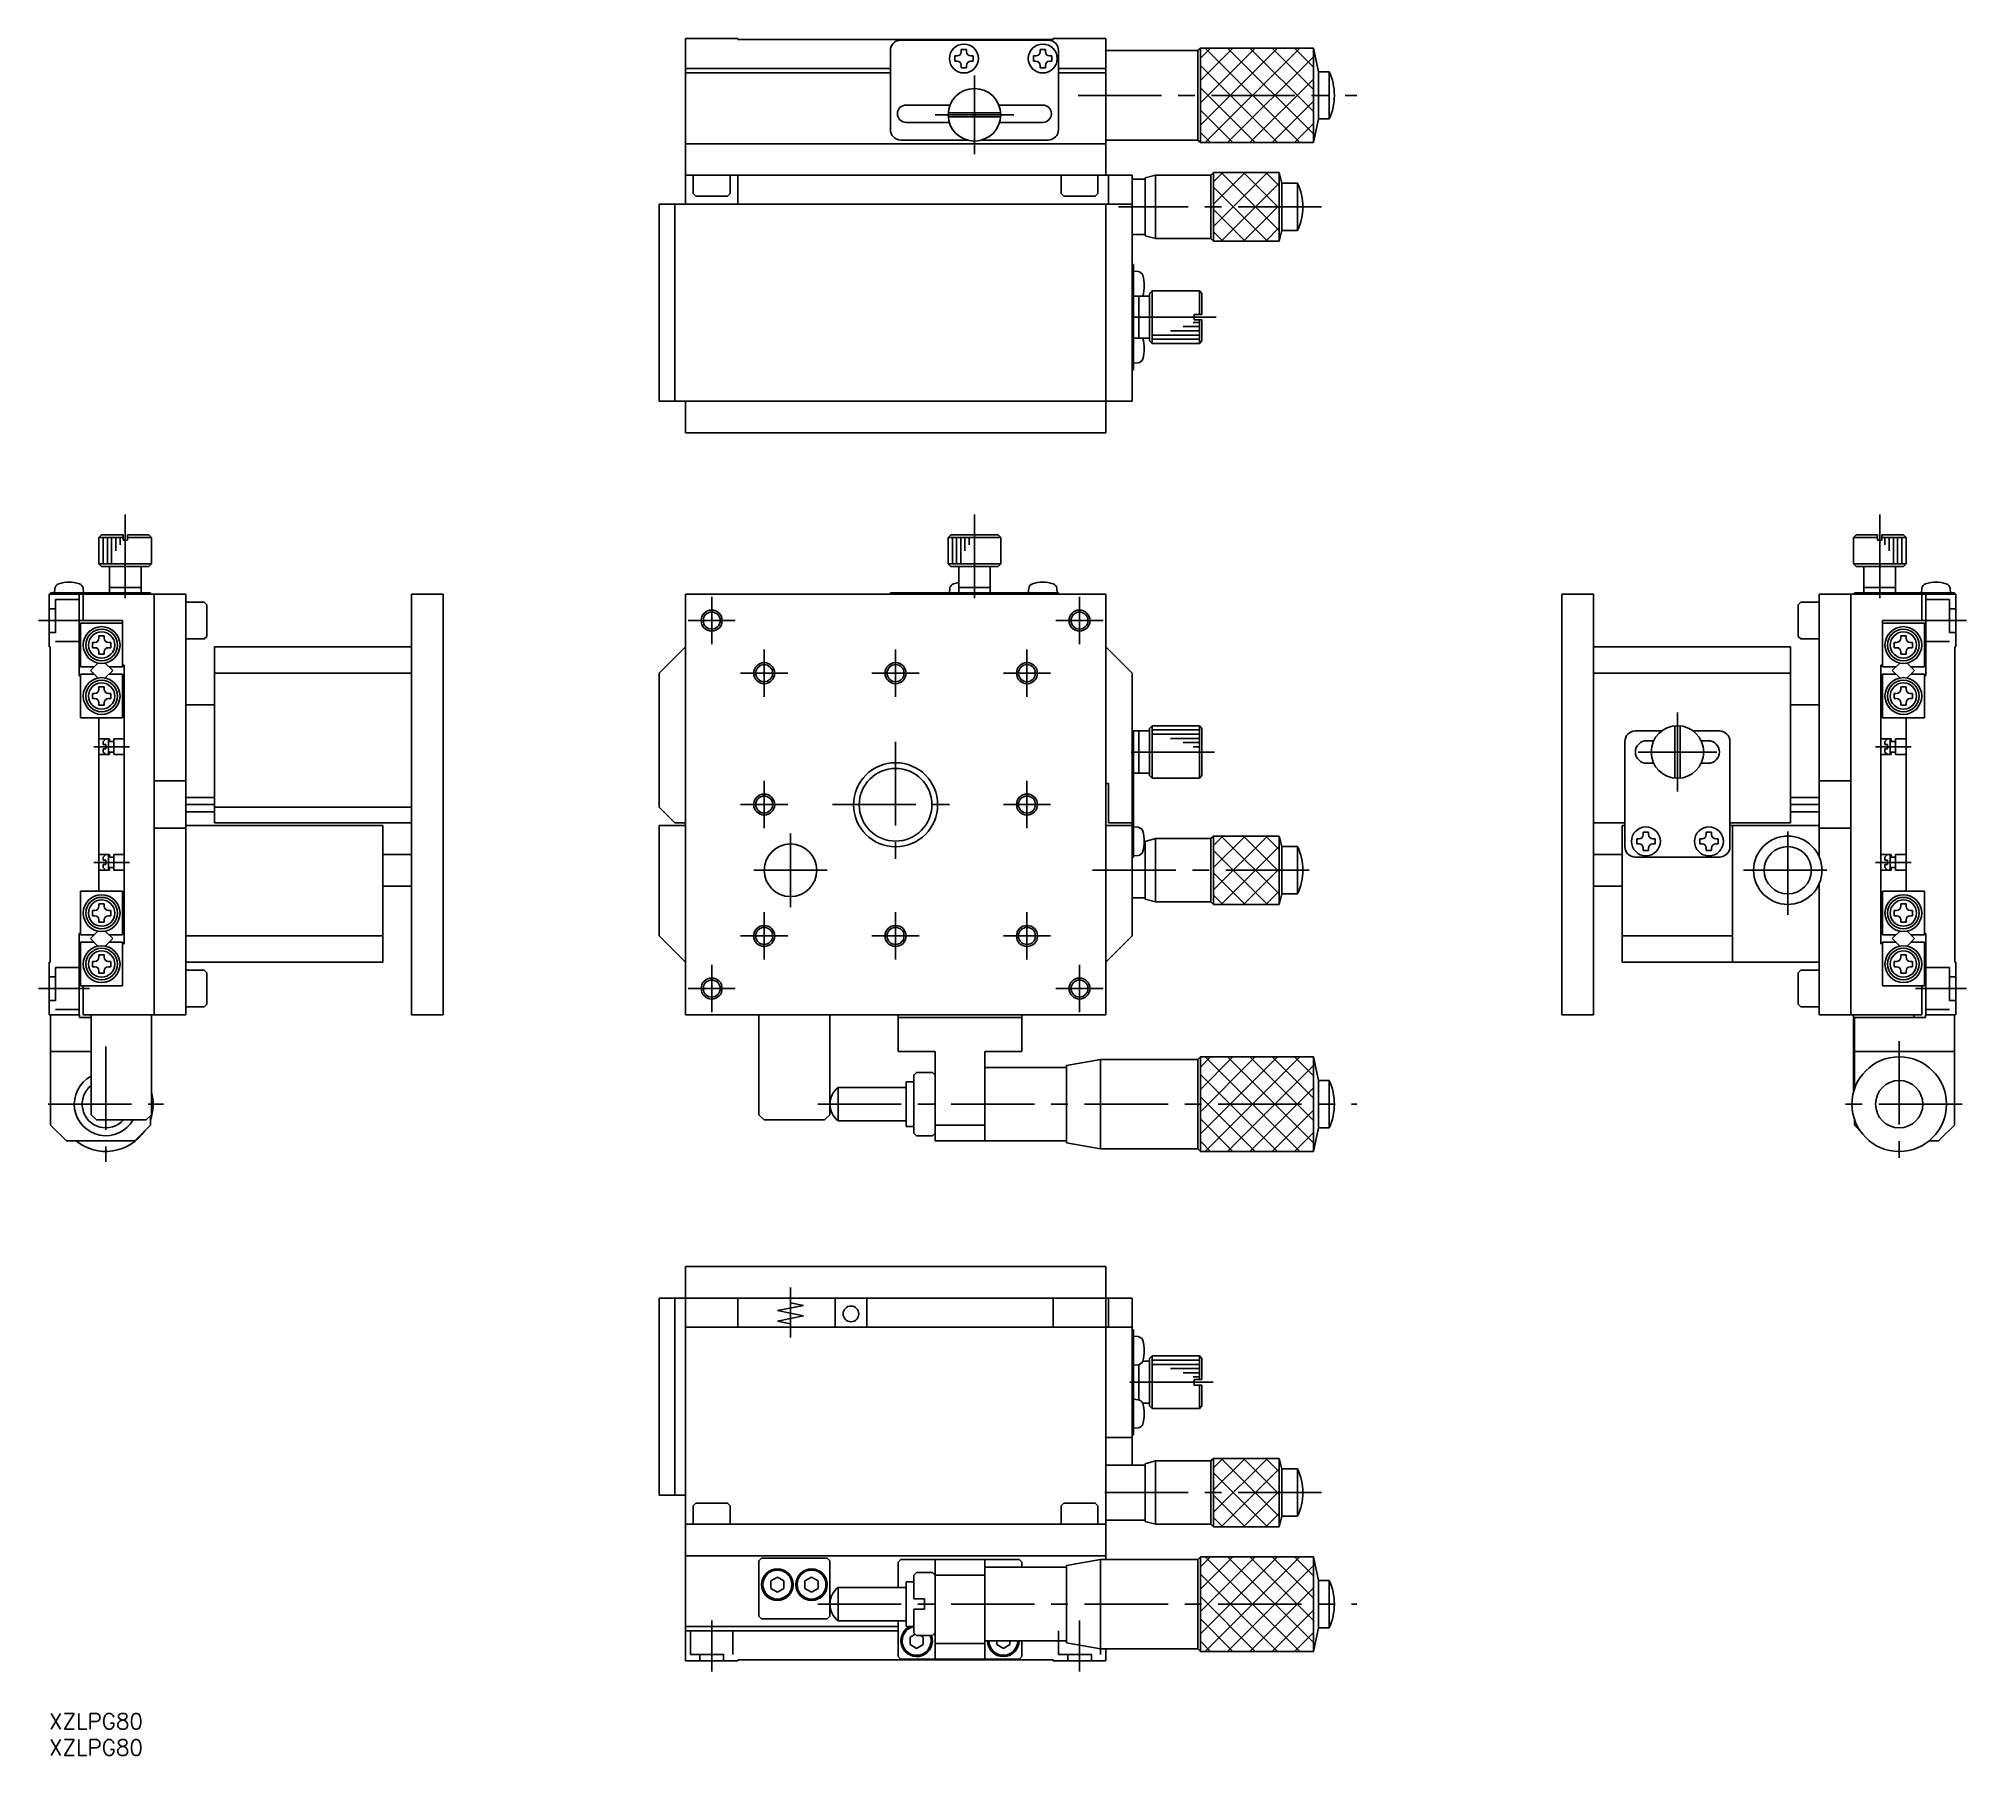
# Model space of a CAD drawing. Extents: x -2 to 365, y -8 to 319.
import ezdxf

# ---------------------------------------------------------------- set-up
doc = ezdxf.new("R2010")
doc.units = 0
doc.header["$LTSCALE"] = 0.5
doc.linetypes.add('CENTER', pattern=[50.8, 31.75, -6.35, 6.35, -6.35])
doc.linetypes.add('DASHED', pattern=[19.05, 12.7, -6.35])
for name, color, linetype in [('MSM_CENTER', 1, 'CENTER'), ('MSM_CONTINUOUS', 7, 'CONTINUOUS'), ('MSM_DASHED', 4, 'DASHED'), ('MSM_NARROW', 5, 'CONTINUOUS'), ('MSM_PART_NUMBER', 7, 'CONTINUOUS')]:
    doc.layers.add(name, color=color, linetype=linetype)
doc.styles.get("Standard").update_dxf_attribs({"font": 'txt.shx', "height": 3, "bigfont": 'bigfont.shx'})

# ---------------------------------------------------------------- blocks, each defined once
blk = doc.blocks.new('*U2')
at = {"layer": 'MSM_PART_NUMBER'}
blk.add_text('XZLPG80', height=3, dxfattribs=at).set_placement((0, -3))
blk = doc.blocks.new('*U3')
at = {"layer": 'MSM_PART_NUMBER'}
blk.add_text('XZLPG80', height=3, dxfattribs=at).set_placement((0, -8))

msp = doc.modelspace()

# ---------------------------------------------------------------- linework, layer by layer
at = {"layer": 'MSM_CENTER'}
for p, q in [((176.091477, 296.634726), (176.091477, 311.63472)), ((195.809468, 307.834723), (248.849677, 307.834723)), ((168.59148, 304.13472), (183.591474, 304.134723)), ((242.15754, 286.634719), (203.512522, 286.634719)), ((222.11207, 265.634718), (203.870996, 265.634718)), ((14.499997, 228.071057), (14.499997, 210.808803)), ((176.09148, 228.071057), (176.09148, 210.808803)), ((348.365155, 228.071057), (348.365155, 210.808803)), ((126.091472, 212.403059), (126.091472, 203.403059)), ((196.091471, 212.403059), (196.091471, 203.403059)), ((6.499997, 207.903058), (-2, 207.903057)), ((121.591472, 207.903059), (130.591472, 207.903059)), ((191.591471, 207.903059), (200.591471, 207.903059)), ((356.365155, 207.903058), (364.865152, 207.903057)), ((136.091471, 202.403056), (136.091471, 193.403057)), ((161.091476, 202.403056), (161.091476, 193.403057)), ((186.091472, 202.403056), (186.091472, 193.403057)), ((131.591472, 197.903057), (140.591471, 197.903057)), ((156.591477, 197.903057), (165.591476, 197.903057)), ((181.591475, 197.903057), (190.591471, 197.903057)), ((309.865148, 175.403062), (309.865148, 190.403048)), ((8.5, 183.903057), (15.299998, 183.903057)), ((161.091476, 184.821509), (161.091476, 160.903056)), ((347.565154, 183.903057), (354.365152, 183.903057)), ((221.768503, 182.903057), (204.542182, 182.903057)), ((302.365155, 182.903055), (317.365141, 182.903055)), ((136.091471, 177.403061), (136.091471, 168.403061)), ((186.091472, 177.403061), (186.091472, 168.403061)), ((131.591472, 172.903061), (140.591471, 172.903061)), ((149.091474, 172.903061), (173.961474, 172.903061)), ((181.591475, 172.903061), (190.591471, 172.903061)), ((141.091471, 167.403057), (141.091471, 153.403057)), ((330.865149, 151.917119), (330.865149, 168.550117)), ((8.5, 161.903057), (15.299998, 161.903057)), ((347.565154, 161.903057), (354.365152, 161.903057)), ((134.091471, 160.403057), (148.091471, 160.403057)), ((198.54322, 160.403056), (241.577534, 160.403056)), ((322.429149, 160.403053), (338.597151, 160.403053)), ((136.091471, 152.403056), (136.091471, 143.403057)), ((161.091476, 152.403056), (161.091476, 143.403057)), ((186.091472, 152.403056), (186.091472, 143.403057)), ((131.591472, 147.903056), (140.591471, 147.903056)), ((156.591477, 147.903056), (165.591476, 147.903056)), ((181.591475, 147.903056), (190.591471, 147.903056)), ((126.091472, 142.403057), (126.091472, 133.403057)), ((196.091471, 142.403057), (196.091471, 133.403057)), ((-2, 137.903057), (7.7, 137.903057)), ((121.591472, 137.903057), (130.591472, 137.903057)), ((191.591471, 137.903057), (200.591471, 137.903057)), ((364.865152, 137.903057), (355.165152, 137.903057)), ((10.799998, 126.903056), (10.799998, 104.903056)), ((352.065154, 127.903056), (352.065154, 103.903056)), ((-0.200002, 115.903056), (21.799998, 115.903056)), ((146.268034, 115.903056), (248.849679, 115.903056)), ((364.065154, 115.903056), (340.065154, 115.903056)), ((141.091478, 71.5), (141.091478, 81.000006)), ((221.549156, 63.000004), (204.152368, 63.000004)), ((242.157543, 42.000005), (197.928269, 42.000005)), ((146.268035, 20.800001), (248.84968, 20.800001)), ((126.091478, 17.7), (126.09148, 8)), ((196.09148, 8), (196.09148, 17.7))]:
    msp.add_line(p, q, dxfattribs=at)
at = {"layer": 'MSM_CONTINUOUS'}
for p, q in [((121.091475, 298.634722), (121.091475, 318.634724)), ((121.091475, 318.634724), (131.091475, 318.634724)), ((131.091475, 318.434724), (131.091475, 318.634724)), ((131.091475, 318.434724), (191.091477, 318.434724)), ((160.091475, 316.334724), (160.091475, 301.334724)), ((190.091475, 318.334724), (162.091475, 318.334724)), ((174.591475, 316.584724), (173.591475, 316.584724)), ((173.591475, 316.584724), (173.591475, 316.134725)), ((174.591475, 316.584724), (174.591475, 316.134725)), ((189.591475, 316.584724), (188.591475, 316.584724)), ((188.591475, 316.584724), (188.591475, 316.134725)), ((189.591475, 316.584724), (189.591475, 316.134725)), ((191.091477, 318.634724), (201.091477, 318.634724)), ((191.091477, 318.634724), (191.091477, 318.434724)), ((192.091475, 301.334724), (192.091475, 316.334724)), ((201.091477, 318.634724), (201.091477, 298.634722)), ((201.091477, 316.334722), (218.591477, 316.334722)), ((218.591477, 316.334723), (219.091477, 316.834723)), ((218.591477, 316.334722), (218.591477, 299.334723)), ((219.091477, 316.834723), (219.091477, 298.834724)), ((240.591477, 316.834723), (219.091477, 316.834723)), ((240.591477, 316.834723), (240.591477, 298.834724)), ((240.591477, 316.834723), (241.591477, 312.334723)), ((121.091475, 312.934724), (160.091475, 312.934724)), ((121.091475, 312.134724), (160.091475, 312.134724)), ((172.341475, 315.334724), (172.341475, 314.334724)), ((172.341475, 315.334724), (172.791474, 315.334724)), ((172.341475, 314.334724), (172.791474, 314.334724)), ((173.591475, 313.084725), (173.591475, 313.534724)), ((173.591475, 313.084725), (174.591475, 313.084725)), ((174.591475, 313.084725), (174.591475, 313.534724)), ((175.841475, 315.334724), (175.391475, 315.334724)), ((175.841475, 314.334724), (175.391475, 314.334724)), ((175.841475, 314.334724), (175.841475, 315.334724)), ((187.341475, 315.334724), (187.341475, 314.334724)), ((187.341475, 315.334724), (187.791474, 315.334724)), ((187.341475, 314.334724), (187.791474, 314.334724)), ((188.591475, 313.084725), (188.591475, 313.534724)), ((188.591475, 313.084725), (189.591475, 313.084725)), ((189.591475, 313.084725), (189.591475, 313.534724)), ((190.841475, 315.334724), (190.391475, 315.334724)), ((190.841475, 314.334724), (190.391475, 314.334724)), ((190.841475, 314.334724), (190.841475, 315.334724)), ((192.091475, 312.934724), (201.091477, 312.934724)), ((192.091475, 312.134724), (201.091477, 312.134724)), ((241.591477, 312.334723), (241.591477, 303.334724)), ((241.591477, 312.334723), (243.591477, 312.334723)), ((243.591477, 312.334723), (243.591477, 303.334724)), ((171.446321, 305.984724), (163.091475, 305.984724)), ((181.075449, 304.534718), (171.107505, 304.534718)), ((189.091475, 305.984724), (180.736632, 305.984724)), ((171.306346, 302.684724), (163.091475, 302.684724)), ((181.075449, 303.734721), (171.107505, 303.734721)), ((189.091475, 302.684724), (180.876607, 302.684724)), ((240.591477, 298.834724), (241.591477, 303.334724)), ((241.591477, 303.334724), (243.591477, 303.334724)), ((201.091477, 298.634722), (121.091475, 298.634722)), ((121.091476, 298.634722), (121.091476, 287.134723)), ((174.691484, 299.334724), (162.091475, 299.334724)), ((190.091475, 299.334724), (177.491469, 299.334724)), ((201.091475, 298.634722), (201.091475, 292.634719)), ((201.091477, 299.334723), (218.591477, 299.334723)), ((218.591477, 299.334724), (219.091477, 298.834724)), ((240.591477, 298.834724), (219.091477, 298.834724)), ((206.091471, 292.634719), (121.091476, 292.634719)), ((122.591481, 292.634716), (122.591481, 289.134716)), ((129.59148, 292.634716), (129.59148, 289.134716)), ((131.091476, 287.134719), (131.091476, 292.634719)), ((192.591479, 292.634716), (192.591479, 289.134716)), ((199.591478, 292.634716), (199.591478, 289.134716)), ((201.591475, 287.134719), (201.591475, 292.634719)), ((206.091471, 249.634718), (206.091471, 292.634719)), ((206.091471, 291.884718), (208.591471, 291.884718)), ((208.591471, 292.134719), (210.523322, 292.652356)), ((208.591471, 281.13472), (208.591471, 292.134719)), ((210.523322, 292.652356), (221.09147, 292.652356)), ((210.523322, 280.61708), (210.523322, 292.61708)), ((221.59147, 293.152357), (221.09147, 292.652357)), ((221.09147, 292.652356), (221.09147, 280.61708)), ((221.59147, 293.152357), (221.59147, 280.117081)), ((234.091469, 293.152357), (221.59147, 293.152357)), ((234.091469, 293.152357), (234.091469, 280.117081)), ((234.091469, 293.152357), (234.591469, 291.134719)), ((234.591469, 291.134719), (237.591469, 291.134719)), ((234.591469, 291.134719), (234.591469, 282.134719)), ((237.591469, 291.134719), (237.591469, 282.134721)), ((116.091477, 287.134723), (206.091471, 287.134723)), ((116.091477, 249.634718), (116.091477, 287.134723)), ((119.091477, 249.634718), (119.091477, 287.134723)), ((123.091481, 288.634716), (122.591481, 289.134716)), ((129.09148, 288.634716), (123.091481, 288.634716)), ((129.09148, 288.634716), (129.59148, 289.134716)), ((193.091479, 288.634716), (192.591479, 289.134716)), ((193.091479, 288.634716), (199.091478, 288.634716)), ((199.091478, 288.634716), (199.591478, 289.134716)), ((201.091472, 287.134719), (201.091472, 243.634722)), ((206.091471, 281.384718), (208.591471, 281.384718)), ((208.591471, 281.13472), (210.523322, 280.61708)), ((210.523322, 280.61708), (221.09147, 280.61708)), ((221.59147, 280.117081), (221.09147, 280.617081)), ((234.091469, 280.117081), (221.59147, 280.117081)), ((234.091469, 280.117081), (234.591469, 282.134719)), ((234.591469, 282.134719), (237.591469, 282.134719)), ((206.391475, 275.634723), (206.091474, 275.634723)), ((206.391475, 255.634721), (206.391475, 275.634723)), ((206.391475, 274.38472), (207.238724, 274.310595)), ((209.391475, 269.63472), (206.391475, 269.63472)), ((207.391475, 269.63472), (207.391475, 261.634718)), ((209.891475, 270.634717), (209.391475, 270.134717)), ((209.391475, 270.134717), (209.391475, 261.134718)), ((209.891475, 270.634717), (209.891475, 260.634718)), ((218.891474, 270.634717), (209.891475, 270.634717)), ((218.891474, 266.164721), (218.891474, 270.634717)), ((219.391474, 270.134717), (218.891474, 270.634717)), ((219.391474, 266.164721), (219.391474, 270.134717)), ((217.891474, 265.134721), (217.891474, 266.164721)), ((217.891474, 266.164721), (219.391474, 266.164721)), ((219.391474, 265.134721), (217.891474, 265.134721)), ((218.891474, 260.634718), (218.891474, 265.134721)), ((219.391474, 261.134718), (219.391474, 265.134721)), ((209.391475, 261.634718), (206.391475, 261.634718)), ((209.391475, 261.134718), (209.891475, 260.634718)), ((218.891474, 260.634718), (209.891475, 260.634718)), ((219.391474, 261.134718), (218.891474, 260.634718)), ((207.238724, 256.958848), (206.391475, 256.884724)), ((206.091474, 255.634721), (206.391475, 255.634721)), ((116.091477, 249.634718), (206.091474, 249.634718)), ((121.091476, 243.634722), (121.091476, 249.634718)), ((201.091475, 243.634722), (121.091476, 243.634722)), ((9.5, 223.703056), (10, 224.203055)), ((10.000004, 224.203055), (14.100005, 224.203055)), ((14.100005, 223.203056), (14.100005, 224.203052)), ((14.900005, 224.203052), (14.900005, 223.203056)), ((14.900008, 224.203055), (19, 224.203055)), ((19, 224.203055), (19.5, 223.703056)), ((171.59148, 224.203055), (171.09148, 223.703056)), ((180.591483, 224.203055), (171.59148, 224.203055)), ((181.091479, 223.703056), (180.591483, 224.203055)), ((343.865152, 224.203055), (343.365152, 223.703056)), ((347.965144, 224.203055), (343.865152, 224.203055)), ((347.965147, 224.203052), (347.965147, 223.203056)), ((352.865148, 224.203055), (348.765147, 224.203055)), ((348.765147, 223.203056), (348.765147, 224.203052)), ((353.365152, 223.703056), (352.865152, 224.203055)), ((9.5, 218.703056), (9.5, 223.703056)), ((14.100008, 223.703052), (9.500004, 223.703052)), ((14.900005, 223.203056), (14.100005, 223.203056)), ((19.500003, 223.703052), (14.900008, 223.703052)), ((19.5, 218.703056), (19.5, 223.703056)), ((171.09148, 223.703056), (181.091479, 223.703056)), ((171.09148, 218.703056), (171.09148, 223.703056)), ((181.091479, 218.703056), (181.091479, 223.703056)), ((343.365149, 223.703052), (347.965144, 223.703052)), ((343.365152, 218.703056), (343.365152, 223.703056)), ((347.965147, 223.203056), (348.765147, 223.203056)), ((348.765144, 223.703052), (353.365148, 223.703052)), ((353.365152, 218.703056), (353.365152, 223.703056)), ((19.5, 218.703056), (9.5, 218.703056)), ((10, 218.203056), (9.5, 218.703056)), ((19, 218.203056), (10, 218.203056)), ((11.499997, 213.203059), (11.499997, 218.203056)), ((17.5, 213.203059), (17.5, 218.203056)), ((19.5, 218.703056), (19, 218.203056)), ((171.09148, 218.703056), (181.091479, 218.703056)), ((171.09148, 218.703056), (171.59148, 218.203056)), ((171.59148, 218.203056), (180.591483, 218.203056)), ((173.091483, 213.203059), (173.091483, 218.203056)), ((179.09148, 213.203059), (179.09148, 218.203056)), ((180.591483, 218.203056), (181.091479, 218.703056)), ((343.365152, 218.703056), (353.365152, 218.703056)), ((343.365152, 218.703056), (343.865152, 218.203056)), ((343.865152, 218.203056), (352.865152, 218.203056)), ((345.365152, 213.203059), (345.365152, 218.203056)), ((351.365155, 213.203059), (351.365155, 218.203056)), ((352.865152, 218.203056), (353.365152, 218.703056)), ((-0.000002, 212.903059), (20, 212.903059)), ((0, 202.903057), (0, 212.903057)), ((0.3, 213.203059), (0.3, 212.903059)), ((0.3, 213.203059), (19.3, 213.203059)), ((1.124125, 214.050308), (1.05, 213.203059)), ((5.7, 197.403057), (5.7, 212.903057)), ((6.55, 213.203059), (6.475875, 214.050308)), ((6.499997, 207.903059), (6.499997, 212.903059)), ((17.5, 214.203059), (11.499997, 214.203059)), ((19.3, 213.203059), (19.3, 212.903059)), ((20, 212.903059), (20, 132.903057)), ((20, 212.903056), (26.000003, 212.903056)), ((26.000003, 212.90305), (26.000003, 132.903061)), ((69.000004, 212.903056), (74.999997, 212.903056)), ((69.000004, 132.903061), (69.000004, 212.903056)), ((74.999997, 212.903056), (74.999997, 132.903061)), ((201.091471, 212.903062), (121.091472, 212.903062)), ((121.091472, 212.903062), (121.091472, 132.903057)), ((192.091478, 213.203059), (160.091478, 213.203059)), ((160.091478, 213.203059), (160.091478, 212.903059)), ((171.341478, 213.203059), (171.415602, 214.050308)), ((173.091483, 214.203059), (179.09148, 214.203059)), ((186.341478, 213.203059), (186.415602, 214.050308)), ((191.767353, 214.050308), (191.841478, 213.203059)), ((192.091478, 213.203059), (192.091478, 212.903059)), ((201.091471, 132.903057), (201.091471, 212.903062)), ((293.865149, 212.903056), (287.865152, 212.903056)), ((287.865152, 212.903056), (287.865152, 132.903061)), ((293.865149, 132.903061), (293.865149, 212.903056)), ((342.865152, 212.903056), (336.865149, 212.903056)), ((336.865149, 212.90305), (336.865149, 162.903046)), ((362.865154, 212.903059), (342.865152, 212.903059)), ((342.865152, 212.903059), (342.865152, 132.903057)), ((343.565152, 213.203059), (343.565152, 212.903059)), ((362.565152, 213.203059), (343.565152, 213.203059)), ((345.365152, 214.203059), (351.365155, 214.203059)), ((356.315152, 213.203059), (356.389277, 214.050308)), ((356.365155, 207.903059), (356.365155, 212.903059)), ((357.165152, 197.403057), (357.165152, 212.903057)), ((361.741027, 214.050308), (361.815152, 213.203059)), ((362.565152, 213.203059), (362.565152, 212.903059)), ((362.865152, 202.903057), (362.865152, 212.903057)), ((26, 211.403056), (29.5, 211.403056)), ((30, 210.903056), (29.5, 211.403056)), ((30, 204.903057), (30, 210.903056)), ((332.865149, 210.903056), (333.365149, 211.403056)), ((332.865149, 204.903057), (332.865149, 210.903056)), ((336.865149, 211.403056), (333.365149, 211.403056)), ((6, 199.103057), (6, 207.403057)), ((6, 207.403057), (14, 207.403057)), ((6.499997, 207.903058), (14, 207.903059)), ((14, 207.903059), (14, 199.103057)), ((356.365155, 207.903058), (348.865152, 207.903059)), ((348.865152, 207.903059), (348.865152, 199.103057)), ((356.865152, 207.403057), (348.865152, 207.403057)), ((356.865152, 199.103057), (356.865152, 207.403057)), ((0.2, 202.903057), (0, 202.903057)), ((0.2, 142.903057), (0.2, 202.903057)), ((8.25, 203.753057), (8.25, 202.753056)), ((8.25, 203.753057), (8.7, 203.753057)), ((8.25, 202.753056), (8.7, 202.753056)), ((10.5, 205.003056), (9.499999, 205.003056)), ((9.499999, 205.003056), (9.499999, 204.553057)), ((9.499999, 201.503057), (9.499999, 201.953057)), ((10.5, 205.003056), (10.5, 204.553057)), ((10.5, 201.503057), (10.5, 201.953057)), ((11.749999, 203.753057), (11.3, 203.753057)), ((11.749999, 202.753056), (11.3, 202.753056)), ((11.749999, 202.753056), (11.749999, 203.753057)), ((26, 204.403057), (29.5, 204.403057)), ((30, 204.903057), (29.5, 204.403057)), ((31.5, 202.903057), (69.000004, 202.903057)), ((31.5, 169.403055), (31.5, 202.903053)), ((116.091473, 197.903063), (121.091472, 202.903063)), ((206.09147, 197.903063), (201.091471, 202.903063)), ((331.365153, 202.903057), (293.865149, 202.903057)), ((331.365153, 169.403055), (331.365153, 202.903053)), ((332.865149, 204.903057), (333.365149, 204.403057)), ((336.865149, 204.403057), (333.365149, 204.403057)), ((351.115153, 202.753056), (351.115153, 203.753057)), ((351.115153, 203.753057), (351.565152, 203.753057)), ((351.115153, 202.753056), (351.565152, 202.753056)), ((352.365152, 205.003056), (353.365153, 205.003056)), ((352.365152, 205.003056), (352.365152, 204.553057)), ((352.365152, 201.503057), (352.365152, 201.953057)), ((353.365153, 205.003056), (353.365153, 204.553057)), ((353.365153, 201.503057), (353.365153, 201.953057)), ((354.615152, 203.753057), (354.165152, 203.753057)), ((354.615152, 202.753056), (354.165152, 202.753056)), ((354.615152, 203.753057), (354.615152, 202.753056)), ((362.665152, 202.903057), (362.865152, 202.903057)), ((362.665152, 142.903057), (362.665152, 202.903057)), ((8.57868, 199.103057), (6, 199.103057)), ((7.87868, 198.403057), (9.299498, 199.823875)), ((9.299498, 196.982239), (7.87868, 198.403057)), ((9.499999, 201.503057), (10.5, 201.503057)), ((10.700501, 199.823875), (12.12132, 198.403057)), ((12.12132, 198.403057), (10.700501, 196.982239)), ((14, 199.103057), (11.42132, 199.103057)), ((14.299998, 199.403057), (14, 199.403057)), ((14.299998, 146.403057), (14.299998, 199.403057)), ((348.565154, 199.403057), (348.865152, 199.403057)), ((348.565154, 146.403057), (348.565154, 199.403057)), ((348.865152, 199.103057), (351.443833, 199.103057)), ((352.164651, 199.823875), (350.743832, 198.403057)), ((350.743832, 198.403057), (352.164651, 196.982239)), ((353.365153, 201.503057), (352.365152, 201.503057)), ((354.986472, 198.403057), (353.565654, 199.823875)), ((353.565654, 196.982239), (354.986472, 198.403057)), ((354.286472, 199.103057), (356.865152, 199.103057)), ((6, 197.403057), (5.7, 197.403057)), ((8.57868, 197.703057), (6, 197.703057)), ((6, 197.703057), (6, 189.403057)), ((9.499999, 195.303057), (10.5, 195.303057)), ((9.499999, 195.303057), (9.499999, 194.853057)), ((10.5, 195.303057), (10.5, 194.853057)), ((14, 197.703057), (11.42132, 197.703057)), ((14, 189.403057), (14, 197.703057)), ((69.000004, 197.903057), (31.5, 197.903057)), ((116.091473, 172.403061), (116.091473, 197.903063)), ((206.09147, 197.903063), (206.09147, 147.903063)), ((293.865149, 197.903057), (331.365153, 197.903057)), ((348.865152, 197.703057), (351.443833, 197.703057)), ((348.865152, 189.403057), (348.865152, 197.703057)), ((353.365153, 195.303057), (352.365152, 195.303057)), ((352.365152, 195.303057), (352.365152, 194.853057)), ((353.365153, 195.303057), (353.365153, 194.853057)), ((354.286472, 197.703057), (356.865152, 197.703057)), ((356.865152, 197.703057), (356.865152, 189.403057)), ((356.865152, 197.403057), (357.165152, 197.403057)), ((8.25, 193.053057), (8.25, 194.053058)), ((8.25, 194.053058), (8.7, 194.053058)), ((8.25, 193.053057), (8.7, 193.053057)), ((9.499999, 191.803058), (9.499999, 192.253057)), ((10.5, 191.803058), (9.499999, 191.803058)), ((10.5, 191.803058), (10.5, 192.253057)), ((11.749999, 194.053058), (11.3, 194.053058)), ((11.749999, 193.053057), (11.3, 193.053057)), ((11.749999, 194.053058), (11.749999, 193.053057)), ((31.5, 191.903054), (26.000003, 191.903054)), ((331.365153, 191.903054), (336.865149, 191.903054)), ((351.115153, 194.053058), (351.115153, 193.053057)), ((351.115153, 194.053058), (351.565152, 194.053058)), ((351.115153, 193.053057), (351.565152, 193.053057)), ((352.365152, 191.803058), (352.365152, 192.253057)), ((352.365152, 191.803058), (353.365153, 191.803058)), ((353.365153, 191.803058), (353.365153, 192.253057)), ((354.615152, 194.053058), (354.165152, 194.053058)), ((354.615152, 193.053057), (354.165152, 193.053057)), ((354.615152, 193.053057), (354.615152, 194.053058)), ((14, 189.403057), (6, 189.403057)), ((9.5, 189.403057), (9.5, 156.403057)), ((209.391471, 187.403057), (209.891471, 187.903057)), ((209.391471, 178.403058), (209.391471, 187.403057)), ((209.891471, 177.903061), (209.891471, 187.903057)), ((218.89147, 187.903057), (209.891471, 187.903057)), ((218.89147, 187.903057), (218.89147, 177.903061)), ((219.39147, 187.403057), (218.89147, 187.903057)), ((219.39147, 187.403057), (219.39147, 178.403058)), ((309.365151, 177.928117), (309.365151, 187.877992)), ((310.365148, 177.928117), (310.365148, 187.877992)), ((348.865152, 189.403057), (356.865152, 189.403057)), ((353.365152, 189.403057), (353.365152, 156.403057)), ((11.5, 185.403058), (9.5, 185.403058)), ((10.299998, 184.903057), (10.799999, 185.403058)), ((10.299998, 184.903057), (10.299998, 184.303057)), ((10.299998, 184.303057), (10.799999, 184.303057)), ((10.299998, 183.503058), (10.299998, 182.903057)), ((10.299998, 183.503058), (10.799999, 183.503058)), ((10.799999, 184.303057), (10.799999, 183.503058)), ((11.299998, 185.403058), (11.299998, 182.403057)), ((11.299998, 184.903057), (12.299998, 184.903057)), ((11.5, 184.903057), (11.5, 185.403058)), ((14.299998, 185.403058), (12.299998, 185.403058)), ((12.299998, 185.403058), (12.299998, 182.403057)), ((209.391471, 186.90306), (206.09147, 186.90306)), ((206.391471, 186.90306), (206.391471, 162.903062)), ((207.391471, 178.903058), (207.391471, 186.90306)), ((299.865151, 184.903058), (299.865151, 164.903056)), ((306.865151, 186.903057), (301.865151, 186.903057)), ((304.015151, 185.053055), (305.351004, 185.053055)), ((317.86515, 186.903057), (312.865147, 186.903057)), ((314.379291, 185.053055), (315.715153, 185.053055)), ((319.865153, 164.903056), (319.865153, 184.903058)), ((350.565154, 185.403058), (348.565154, 185.403058)), ((349.365153, 184.903057), (349.865153, 185.403058)), ((349.365153, 184.903057), (349.365153, 184.303057)), ((349.365153, 184.303057), (349.865153, 184.303057)), ((349.365153, 183.503058), (349.365153, 182.903057)), ((349.365153, 183.503058), (349.865153, 183.503058)), ((349.865153, 184.303057), (349.865153, 183.503058)), ((350.365153, 185.403058), (350.365153, 182.403057)), ((350.365153, 184.903057), (351.365153, 184.903057)), ((350.565154, 184.903057), (350.565154, 185.403058)), ((353.365152, 185.403058), (351.365153, 185.403058)), ((351.365153, 185.403058), (351.365153, 182.403057)), ((9.5, 182.403057), (11.5, 182.403057)), ((10.299998, 182.903057), (10.799999, 182.403057)), ((12.299998, 182.903057), (11.299998, 182.903057)), ((11.5, 182.403057), (11.5, 182.903057)), ((12.299998, 182.403057), (14.299998, 182.403057)), ((304.015151, 180.753054), (305.351004, 180.753054)), ((314.379291, 180.753054), (315.715153, 180.753054)), ((348.565154, 182.403057), (350.565154, 182.403057)), ((349.365153, 182.903057), (349.865153, 182.403057)), ((351.365153, 182.903057), (350.365153, 182.903057)), ((350.565154, 182.403057), (350.565154, 182.903057)), ((351.365153, 182.403057), (353.365152, 182.403057)), ((26.000003, 177.403055), (20, 177.403055)), ((201.091471, 176.903061), (201.591471, 176.903061)), ((201.591471, 176.903061), (201.591471, 169.403058)), ((209.391471, 178.903058), (206.391471, 178.903058)), ((209.891471, 177.903061), (209.391471, 178.403058)), ((218.89147, 177.903061), (209.891471, 177.903061)), ((219.39147, 178.403058), (218.89147, 177.903061)), ((336.865149, 177.403055), (342.865152, 177.403055)), ((31.5, 174.274377), (26.000003, 174.274377)), ((31.5, 172.903055), (26.000003, 172.903055)), ((331.365153, 174.274377), (336.865149, 174.274377)), ((331.365153, 172.903055), (336.865149, 172.903055)), ((31.5, 171.531736), (26.000003, 171.531736)), ((26.000003, 168.903055), (63.499998, 168.903055)), ((69.000004, 172.403055), (31.5, 172.403055)), ((31.5, 169.403055), (69.000004, 169.403055)), ((63.499998, 142.90306), (63.499998, 168.903055)), ((116.091473, 172.403061), (119.091473, 169.403058)), ((121.091472, 168.903058), (116.091473, 168.903058)), ((116.091473, 168.903058), (116.091473, 147.903063)), ((121.091472, 169.403058), (119.091473, 169.403058)), ((206.09147, 168.903058), (201.091471, 168.903058)), ((206.09147, 169.403058), (201.591471, 169.403058)), ((293.865149, 169.403055), (299.865151, 169.403055)), ((299.365151, 168.903055), (299.865151, 168.903055)), ((299.365151, 142.90306), (299.365151, 168.903055)), ((319.865153, 169.403055), (331.365153, 169.403055)), ((319.865153, 168.903055), (336.865149, 168.903055)), ((320.36515, 142.90306), (320.36515, 168.903055)), ((331.365153, 171.531736), (336.865149, 171.531736)), ((26.000003, 168.403055), (20, 168.403055)), ((206.391471, 168.653058), (207.238719, 168.578934)), ((208.380634, 165.653057), (208.591464, 165.653057)), ((208.591464, 165.903055), (210.523315, 166.420695)), ((208.591464, 165.903055), (208.591464, 154.903059)), ((210.523315, 166.420695), (221.091463, 166.420695)), ((210.523315, 166.420695), (210.523315, 154.420696)), ((221.591463, 166.920694), (221.091463, 166.420694)), ((221.091463, 154.38542), (221.091463, 166.420695)), ((221.591463, 166.920694), (221.591463, 153.885418)), ((234.091462, 166.920694), (221.591463, 166.920694)), ((234.091462, 166.920694), (234.091462, 153.885418)), ((234.091462, 166.920694), (234.591462, 164.903056)), ((302.11515, 166.403056), (302.11515, 165.403056)), ((302.11515, 166.403056), (302.565154, 166.403056)), ((302.11515, 165.403056), (302.565154, 165.403056)), ((304.365151, 167.653057), (303.365148, 167.653057)), ((303.365148, 167.653057), (303.365148, 167.203056)), ((304.365151, 167.653057), (304.365151, 167.203056)), ((305.615149, 166.403056), (305.165152, 166.403056)), ((305.615149, 165.403056), (305.165152, 165.403056)), ((305.615149, 165.403056), (305.615149, 166.403056)), ((314.115149, 166.403056), (314.115149, 165.403056)), ((314.115149, 166.403056), (314.56515, 166.403056)), ((314.115149, 165.403056), (314.56515, 165.403056)), ((316.365147, 167.653057), (315.365153, 167.653057)), ((315.365153, 167.653057), (315.365153, 167.203056)), ((316.365147, 167.653057), (316.365147, 167.203056)), ((317.615152, 166.403056), (317.165151, 166.403056)), ((317.615152, 165.403056), (317.165151, 165.403056)), ((317.615152, 165.403056), (317.615152, 166.403056)), ((336.865149, 168.403055), (342.865152, 168.403055)), ((11.5, 163.403058), (9.5, 163.403058)), ((10.299998, 162.903057), (10.799999, 163.403058)), ((10.299998, 162.903057), (10.299998, 162.303057)), ((10.299998, 162.303057), (10.799999, 162.303057)), ((10.299998, 161.503058), (10.299998, 160.903057)), ((10.299998, 161.503058), (10.799999, 161.503058)), ((10.799999, 162.303057), (10.799999, 161.503058)), ((11.299998, 163.403058), (11.299998, 160.403057)), ((11.299998, 162.903057), (12.299998, 162.903057)), ((11.5, 162.903057), (11.5, 163.403058)), ((14.299998, 163.403058), (12.299998, 163.403058)), ((12.299998, 163.403058), (12.299998, 160.403057)), ((69.000004, 163.403056), (63.499998, 163.403056)), ((206.391471, 162.903062), (206.09147, 162.903062)), ((207.238719, 163.227183), (206.391471, 163.153058)), ((234.591462, 164.903056), (237.591462, 164.903056)), ((234.591462, 164.903056), (234.591462, 155.903056)), ((237.591462, 164.903056), (237.591462, 155.903058)), ((293.865149, 163.403056), (299.365151, 163.403056)), ((301.865151, 162.903056), (317.86515, 162.903056)), ((303.365148, 164.153057), (303.365148, 164.603055)), ((303.365148, 164.153057), (304.365151, 164.153057)), ((304.365151, 164.153057), (304.365151, 164.603055)), ((315.365153, 164.153057), (315.365153, 164.603055)), ((315.365153, 164.153057), (316.365147, 164.153057)), ((316.365147, 164.153057), (316.365147, 164.603055)), ((350.565154, 163.403058), (348.565154, 163.403058)), ((349.365153, 162.903057), (349.865153, 163.403058)), ((349.365153, 162.903057), (349.365153, 162.303057)), ((349.365153, 162.303057), (349.865153, 162.303057)), ((349.365153, 161.503058), (349.365153, 160.903057)), ((349.365153, 161.503058), (349.865153, 161.503058)), ((349.865153, 162.303057), (349.865153, 161.503058)), ((350.365153, 163.403058), (350.365153, 160.403057)), ((350.365153, 162.903057), (351.365153, 162.903057)), ((350.565154, 162.903057), (350.565154, 163.403058)), ((353.365152, 163.403058), (351.365153, 163.403058)), ((351.365153, 163.403058), (351.365153, 160.403057)), ((9.5, 160.403057), (11.5, 160.403057)), ((10.299998, 160.903057), (10.799999, 160.403057)), ((12.299998, 160.903057), (11.299998, 160.903057)), ((11.5, 160.403057), (11.5, 160.903057)), ((12.299998, 160.403057), (14.299998, 160.403057)), ((336.865149, 157.903056), (336.865149, 132.903061)), ((348.565154, 160.403057), (350.565154, 160.403057)), ((349.365153, 160.903057), (349.865153, 160.403057)), ((351.365153, 160.903057), (350.365153, 160.903057)), ((350.565154, 160.403057), (350.565154, 160.903057)), ((351.365153, 160.403057), (353.365152, 160.403057)), ((6, 148.103057), (6, 156.403057)), ((14, 156.403057), (6, 156.403057)), ((14, 148.103057), (14, 156.403057)), ((69.000004, 157.403056), (63.499998, 157.403056)), ((206.09147, 155.153054), (208.591464, 155.153054)), ((208.591464, 154.903059), (210.523315, 154.38542)), ((210.523315, 154.38542), (221.091463, 154.38542)), ((221.591463, 153.885418), (221.091463, 154.385418)), ((234.091462, 153.885418), (234.591462, 155.903056)), ((234.591462, 155.903056), (237.591462, 155.903056)), ((293.865149, 157.403056), (299.365151, 157.403056)), ((348.865152, 148.103057), (348.865152, 156.403057)), ((348.865152, 156.403057), (356.865152, 156.403057)), ((356.865152, 148.103057), (356.865152, 156.403057)), ((8.25, 152.753057), (8.25, 151.753056)), ((8.25, 152.753057), (8.7, 152.753057)), ((8.25, 151.753056), (8.7, 151.753056)), ((10.5, 154.003056), (9.499999, 154.003056)), ((9.499999, 154.003056), (9.499999, 153.553057)), ((9.499999, 150.503057), (9.499999, 150.953057)), ((9.499999, 150.503057), (10.5, 150.503057)), ((10.5, 154.003056), (10.5, 153.553057)), ((10.5, 150.503057), (10.5, 150.953057)), ((11.749999, 152.753057), (11.3, 152.753057)), ((11.749999, 151.753056), (11.3, 151.753056)), ((11.749999, 151.753056), (11.749999, 152.753057)), ((234.091462, 153.885418), (221.591463, 153.885418)), ((351.115153, 151.753056), (351.115153, 152.753057)), ((351.115153, 152.753057), (351.565152, 152.753057)), ((351.115153, 151.753056), (351.565152, 151.753056)), ((352.365152, 154.003056), (353.365153, 154.003056)), ((352.365152, 154.003056), (352.365152, 153.553057)), ((352.365152, 150.503057), (352.365152, 150.953057)), ((353.365153, 150.503057), (352.365152, 150.503057)), ((353.365153, 154.003056), (353.365153, 153.553057)), ((353.365153, 150.503057), (353.365153, 150.953057)), ((354.615152, 152.753057), (354.165152, 152.753057)), ((354.615152, 151.753056), (354.165152, 151.753056)), ((354.615152, 152.753057), (354.615152, 151.753056)), ((6, 148.403057), (5.7, 148.403057)), ((5.7, 148.403057), (5.7, 132.903057)), ((6, 148.103057), (8.57868, 148.103057)), ((9.299498, 148.823875), (7.87868, 147.403057)), ((7.87868, 147.403057), (9.299498, 145.982239)), ((12.12132, 147.403057), (10.700501, 148.823875)), ((10.700501, 145.982239), (12.12132, 147.403057)), ((11.42132, 148.103057), (14, 148.103057)), ((63.499998, 147.90306), (26.000003, 147.90306)), ((116.091473, 147.903063), (121.091472, 142.903057)), ((206.09147, 147.903063), (201.091471, 142.903057)), ((299.365151, 147.90306), (320.36515, 147.90306)), ((351.443833, 148.103057), (348.865152, 148.103057)), ((350.743832, 147.403057), (352.164651, 148.823875)), ((352.164651, 145.982239), (350.743832, 147.403057)), ((353.565654, 148.823875), (354.986472, 147.403057)), ((354.986472, 147.403057), (353.565654, 145.982239)), ((356.865152, 148.103057), (354.286472, 148.103057)), ((356.865152, 148.403057), (357.165152, 148.403057)), ((357.165152, 148.403057), (357.165152, 132.903057)), ((8.57868, 146.703057), (6, 146.703057)), ((6, 146.703057), (6, 138.403057)), ((9.499999, 144.303057), (10.5, 144.303057)), ((9.499999, 144.303057), (9.499999, 143.853057)), ((10.5, 144.303057), (10.5, 143.853057)), ((14, 146.703057), (11.42132, 146.703057)), ((14, 146.703057), (14, 138.403057)), ((14, 146.403057), (14.299998, 146.403057)), ((348.565154, 146.403057), (348.865152, 146.403057)), ((348.865152, 146.703057), (351.443833, 146.703057)), ((348.865152, 146.703057), (348.865152, 138.403057)), ((353.365153, 144.303057), (352.365152, 144.303057)), ((352.365152, 144.303057), (352.365152, 143.853057)), ((353.365153, 144.303057), (353.365153, 143.853057)), ((354.286472, 146.703057), (356.865152, 146.703057)), ((356.865152, 146.703057), (356.865152, 138.403057)), ((0, 142.903057), (0, 132.903057)), ((0.2, 142.903057), (0, 142.903057)), ((8.25, 142.053057), (8.25, 143.053058)), ((8.25, 143.053058), (8.7, 143.053058)), ((8.25, 142.053057), (8.7, 142.053057)), ((9.499999, 140.803058), (9.499999, 141.253057)), ((10.5, 140.803058), (9.499999, 140.803058)), ((10.5, 140.803058), (10.5, 141.253057)), ((11.749999, 143.053058), (11.3, 143.053058)), ((11.749999, 142.053057), (11.3, 142.053057)), ((11.749999, 143.053058), (11.749999, 142.053057)), ((26, 141.403058), (29.5, 141.403058)), ((26.000003, 142.90306), (63.499998, 142.90306)), ((30, 140.903058), (29.5, 141.403058)), ((30, 140.903058), (30, 134.903059)), ((336.865149, 142.90306), (299.365151, 142.90306)), ((332.865149, 140.903058), (333.365149, 141.403058)), ((332.865149, 140.903058), (332.865149, 134.903059)), ((336.865149, 141.403058), (333.365149, 141.403058)), ((351.115153, 143.053058), (351.115153, 142.053057)), ((351.115153, 143.053058), (351.565152, 143.053058)), ((351.115153, 142.053057), (351.565152, 142.053057)), ((352.365152, 140.803058), (352.365152, 141.253057)), ((352.365152, 140.803058), (353.365153, 140.803058)), ((353.365153, 140.803058), (353.365153, 141.253057)), ((354.615152, 143.053058), (354.165152, 143.053058)), ((354.615152, 142.053057), (354.165152, 142.053057)), ((354.615152, 142.053057), (354.615152, 143.053058)), ((362.665152, 142.903057), (362.865152, 142.903057)), ((362.865152, 142.903057), (362.865152, 132.903057)), ((6, 138.403057), (14, 138.403057)), ((6.500001, 132.903057), (6.500001, 138.403057)), ((356.865152, 138.403057), (348.865152, 138.403057)), ((356.365151, 132.903057), (356.365151, 138.403057)), ((5.799998, 132.903057), (0, 132.903057)), ((0.299998, 111.903057), (0.299998, 132.903057)), ((5.799998, 132.903057), (5.799998, 132.403056)), ((8, 132.403056), (5.799998, 132.403056)), ((20, 132.903057), (6.500001, 132.903057)), ((8, 132.903057), (8, 113.903056)), ((19.500001, 132.903057), (19.500001, 113.903056)), ((26.000003, 132.903061), (20, 132.903061)), ((26, 134.403059), (29.5, 134.403059)), ((30, 134.903059), (29.5, 134.403059)), ((74.999997, 132.903061), (69.000004, 132.903061)), ((121.091472, 132.903057), (201.091471, 132.903057)), ((135.09148, 113.903057), (135.09148, 132.903057)), ((148.59148, 113.903057), (148.59148, 132.903057)), ((161.59148, 132.903057), (161.59148, 125.903056)), ((185.091479, 132.403056), (161.59148, 132.403056)), ((185.091479, 125.903056), (185.091479, 132.903057)), ((287.865152, 132.903061), (293.865149, 132.903061)), ((332.865149, 134.903059), (333.365149, 134.403059)), ((336.865149, 134.403059), (333.365149, 134.403059)), ((336.865149, 132.903061), (342.865152, 132.903061)), ((342.865152, 132.903057), (356.365151, 132.903057)), ((343.365151, 132.903057), (343.365151, 118.207389)), ((343.565155, 132.403056), (343.565155, 118.861099)), ((343.565155, 132.403056), (357.065154, 132.403056)), ((354.865152, 132.903057), (354.865152, 132.403056)), ((357.065154, 132.903057), (362.865152, 132.903057)), ((357.065154, 132.903057), (357.065154, 132.403056)), ((362.565154, 111.903057), (362.565154, 132.903057)), ((8, 125.903056), (0.299998, 125.903056)), ((161.59148, 125.903056), (168.591479, 125.903056)), ((168.591479, 108.903057), (168.591479, 125.903056)), ((185.091479, 125.903056), (178.09148, 125.903056)), ((178.09148, 108.903057), (178.09148, 125.903056)), ((218.591479, 124.403056), (219.091479, 124.903056)), ((219.091479, 124.903056), (219.091479, 106.903057)), ((240.591479, 124.903056), (219.091479, 124.903056)), ((240.591479, 124.903056), (240.591479, 106.903057)), ((240.591479, 124.903056), (241.591479, 120.403056)), ((343.565155, 125.903056), (362.565154, 125.903056)), ((164.591479, 121.403056), (165.091479, 121.903056)), ((164.591479, 121.403056), (164.591479, 110.403056)), ((168.091479, 121.903056), (165.091479, 121.903056)), ((168.091479, 121.903056), (168.591479, 121.403056)), ((178.09148, 122.903056), (193.591479, 122.903056)), ((200.091478, 124.403056), (193.591479, 123.256931)), ((193.591479, 123.256931), (193.591479, 108.549182)), ((200.091478, 124.403056), (200.091478, 107.403057)), ((200.091478, 124.403056), (218.591479, 124.403056)), ((218.591479, 107.403057), (218.591479, 124.403056)), ((150.158502, 119.078056), (150.158502, 112.728056)), ((150.158502, 119.078056), (163.091479, 119.078056)), ((163.091479, 120.153056), (164.591479, 120.153056)), ((163.091479, 120.153056), (163.091479, 111.653057)), ((241.591479, 120.403056), (241.591479, 111.403057)), ((241.591479, 120.403056), (243.591479, 120.403056)), ((243.591479, 120.403056), (243.591479, 111.403057)), ((9, 112.903056), (8, 113.903056)), ((19.500001, 113.903056), (18.5, 112.903056)), ((136.09148, 112.903057), (135.09148, 113.903057)), ((148.59148, 113.903057), (147.59148, 112.903057)), ((3.299998, 108.903057), (0.299998, 111.903057)), ((18.5, 112.903056), (9, 112.903056)), ((19.299997, 111.903057), (16.299998, 108.903057)), ((19.299997, 111.903057), (19.299997, 113.703052)), ((136.09148, 112.903057), (147.59148, 112.903057)), ((150.158502, 112.728057), (163.091479, 112.728057)), ((163.091479, 111.653057), (164.591479, 111.653057)), ((164.591479, 110.403056), (165.091479, 109.903056)), ((168.591479, 110.403056), (168.091479, 109.903056)), ((168.591479, 111.903057), (178.09148, 111.903057)), ((240.591479, 106.903057), (241.591479, 111.403057)), ((241.591479, 111.403057), (243.591479, 111.403057)), ((343.565155, 112.945013), (343.565155, 111.903057)), ((343.565155, 111.903057), (344.616193, 110.852019)), ((359.565154, 108.903057), (362.565154, 111.903057)), ((16.299998, 108.903057), (3.299998, 108.903057)), ((165.091479, 109.903056), (168.091479, 109.903056)), ((168.591479, 108.903057), (178.09148, 108.903057)), ((178.09148, 108.903055), (193.591479, 108.903057)), ((200.091478, 107.403057), (193.591479, 108.549182)), ((200.091478, 107.403057), (218.591479, 107.403057)), ((218.591479, 107.403057), (219.091479, 106.903057)), ((240.591479, 106.903057), (219.091479, 106.903057)), ((357.72201, 108.903057), (359.565154, 108.903057)), ((121.091479, 30.000002), (121.091479, 84.999999)), ((201.091478, 84.999999), (121.091479, 84.999999)), ((201.091478, 30.000002), (201.091478, 84.999999)), ((116.09148, 79.000006), (206.091477, 79.000006)), ((116.09148, 79.000006), (116.09148, 41.500002)), ((119.09148, 79.000006), (119.09148, 41.500002)), ((131.091479, 79.000006), (131.091479, 73.5)), ((138.591478, 76.6207), (143.591478, 77.620694)), ((143.591478, 77.620694), (141.091478, 78.120698)), ((149.591478, 79.000006), (149.591478, 73.5)), ((155.59148, 79.000006), (155.59148, 73.5)), ((191.091478, 79.000006), (191.091478, 73.5)), ((201.591478, 79.000006), (201.591478, 73.5)), ((206.091474, 79.000006), (206.091474, 47.250006)), ((121.091479, 73.5), (206.091477, 73.5)), ((143.591478, 75.6207), (138.591478, 76.6207)), ((138.591478, 74.620697), (143.591478, 75.6207)), ((141.091478, 74.120699), (138.591478, 74.620697)), ((206.091477, 73.000003), (206.391478, 73.000003)), ((206.391478, 73.000003), (206.391478, 53.000001)), ((206.391478, 71.75), (207.238727, 71.675875)), ((207.238727, 66.324125), (206.391478, 66.25)), ((207.391478, 59.650478), (207.391478, 66.349523)), ((209.391478, 67.000003), (208.099683, 67.000003)), ((209.391478, 67.500003), (209.891478, 68.000003)), ((209.391478, 58.500004), (209.391478, 67.500003)), ((209.891478, 58.000004), (209.891478, 68.000003)), ((218.891477, 68.000003), (209.891478, 68.000003)), ((218.891477, 68.000003), (218.891477, 63.500004)), ((219.391477, 67.500003), (218.891477, 68.000003)), ((219.391477, 67.500003), (219.391477, 63.500004)), ((219.391477, 63.500004), (217.891477, 63.500004)), ((217.891477, 63.500004), (217.891477, 62.47)), ((217.891477, 62.47), (219.391477, 62.47)), ((218.891477, 62.47), (218.891477, 58.000004)), ((219.391477, 62.47), (219.391477, 58.500004)), ((206.391478, 59.750001), (207.238727, 59.675876)), ((209.391478, 59.000004), (208.099681, 59.000004)), ((209.891478, 58.000004), (209.391478, 58.500004)), ((218.891477, 58.000004), (209.891478, 58.000004)), ((219.391477, 58.500004), (218.891477, 58.000004)), ((201.091478, 52.500001), (206.091477, 52.500001)), ((206.391478, 53.000001), (206.091477, 53.000001)), ((207.238727, 54.324126), (206.391478, 54.250001)), ((208.591474, 47.500005), (210.523325, 48.017641)), ((210.523325, 48.017641), (221.091473, 48.017641)), ((210.523325, 48.017641), (210.523325, 36.017642)), ((221.591473, 48.517643), (221.091473, 48.017643)), ((221.091473, 35.982366), (221.091473, 48.017641)), ((221.591473, 48.517643), (221.591473, 35.482367)), ((234.091472, 48.517643), (221.591473, 48.517643)), ((234.091472, 48.517643), (234.091472, 35.482367)), ((234.091472, 48.517643), (234.591472, 46.500005)), ((201.091478, 47.250006), (208.591474, 47.250006)), ((208.591474, 47.500005), (208.591474, 36.500005)), ((234.591472, 46.500005), (237.591472, 46.500005)), ((234.591472, 46.500005), (234.591472, 37.500005)), ((237.591472, 46.500005), (237.591472, 37.500007)), ((116.09148, 41.500002), (121.091479, 41.500002)), ((123.091481, 40.000005), (122.591481, 39.500005)), ((122.591481, 36.000005), (122.591481, 39.500005)), ((129.09148, 40.000005), (123.091481, 40.000005)), ((129.09148, 40.000005), (129.59148, 39.500005)), ((129.59148, 36.000005), (129.59148, 39.500005)), ((193.091479, 40.000005), (192.591479, 39.500005)), ((192.591479, 36.000005), (192.591479, 39.500005)), ((193.091479, 40.000005), (199.091478, 40.000005)), ((199.091478, 40.000005), (199.591478, 39.500005)), ((199.591478, 36.000005), (199.591478, 39.500005)), ((201.091478, 36.750004), (208.591474, 36.750004)), ((234.091472, 35.482367), (234.591472, 37.500005)), ((234.591472, 37.500005), (237.591472, 37.500005)), ((201.091478, 36.000005), (121.091479, 36.000005)), ((208.591474, 36.500005), (210.523325, 35.982366)), ((210.523325, 35.982366), (221.091473, 35.982366)), ((221.591473, 35.482367), (221.091473, 35.982367)), ((234.091472, 35.482367), (221.591473, 35.482367)), ((121.091478, 30.000002), (121.091478, 10)), ((201.09148, 30.000002), (121.091478, 30.000002)), ((135.591479, 29.500003), (135.091479, 29.000002)), ((135.591479, 29.500003), (148.091479, 29.500003)), ((148.591479, 29.000002), (148.091479, 29.500003)), ((201.09148, 29.300001), (201.09148, 30.000002)), ((218.59148, 29.300001), (219.09148, 29.800001)), ((219.09148, 29.800001), (219.09148, 11.800002)), ((240.59148, 29.800001), (219.09148, 29.800001)), ((240.59148, 29.800001), (240.59148, 11.800002)), ((240.59148, 29.800001), (241.59148, 25.300001)), ((135.091479, 29.000002), (135.091479, 18.500002)), ((138.59148, 25.943378), (137.34148, 25.22169)), ((139.84148, 25.22169), (138.59148, 25.943378)), ((145.09148, 25.943378), (143.84148, 25.22169)), ((146.34148, 25.22169), (145.09148, 25.943378)), ((148.591479, 18.500002), (148.591479, 29.000002)), ((162.09148, 29.3), (161.591481, 28.800001)), ((161.591481, 23.975001), (161.591481, 28.800001)), ((184.591481, 29.3), (162.09148, 29.3)), ((164.59148, 26.300001), (165.09148, 26.800001)), ((164.59148, 26.300001), (164.59148, 21.800001)), ((168.09148, 26.800001), (165.09148, 26.800001)), ((168.09148, 26.800001), (168.59148, 26.300001)), ((168.59148, 29.3), (168.59148, 10.3)), ((178.091481, 26.3), (168.59148, 26.3)), ((178.091481, 10.3), (178.091481, 29.3)), ((178.091481, 27.800001), (193.59148, 27.800001)), ((185.09148, 28.800001), (184.591481, 29.3)), ((185.09148, 27.800001), (185.09148, 28.800001)), ((200.091479, 29.300001), (193.59148, 28.153876)), ((193.59148, 28.153876), (193.59148, 13.446127)), ((200.091479, 29.300001), (218.59148, 29.300001)), ((200.091479, 29.300001), (200.091479, 12.300002)), ((218.59148, 12.300002), (218.59148, 29.300001)), ((137.34148, 25.22169), (137.34148, 23.778314)), ((137.34148, 23.778314), (138.59148, 23.056625)), ((138.59148, 23.056625), (139.84148, 23.778314)), ((139.84148, 23.778314), (139.84148, 25.22169)), ((143.84148, 25.22169), (143.84148, 23.778314)), ((143.84148, 23.778314), (145.09148, 23.056625)), ((145.09148, 23.056625), (146.34148, 23.778314)), ((146.34148, 23.778314), (146.34148, 25.22169)), ((150.158503, 23.975001), (150.158503, 17.625001)), ((150.158503, 23.975001), (163.09148, 23.975001)), ((163.09148, 25.050001), (164.59148, 25.050001)), ((163.09148, 25.050001), (163.09148, 16.550002)), ((241.59148, 25.300001), (241.59148, 16.300002)), ((241.59148, 25.300001), (243.59148, 25.300001)), ((243.59148, 25.300001), (243.59148, 16.300002)), ((135.091479, 18.500002), (135.591479, 18.000002)), ((148.091479, 18.000002), (148.591479, 18.500002)), ((164.59148, 21.800001), (166.59148, 21.800001)), ((164.59148, 19.800001), (166.59148, 19.800001)), ((164.59148, 19.800001), (164.59148, 15.300001)), ((166.59148, 21.800001), (166.59148, 19.800001)), ((121.091478, 16.5), (161.591481, 16.5)), ((121.091478, 15.7), (161.591481, 15.7)), ((135.591479, 18.000002), (148.091479, 18.000002)), ((150.158503, 17.625002), (163.09148, 17.625002)), ((161.591481, 10.8), (161.591481, 17.625002)), ((163.09148, 16.550002), (164.59148, 16.550002)), ((164.810391, 15.081089), (163.84148, 14.521688)), ((164.59148, 15.300001), (165.09148, 14.800001)), ((165.09148, 14.800001), (168.09148, 14.800001)), ((166.34148, 14.521688), (165.859427, 14.800001)), ((168.59148, 15.300001), (168.09148, 14.800001)), ((240.59148, 11.800002), (241.59148, 16.300002)), ((241.59148, 16.300002), (243.59148, 16.300002)), ((163.84148, 14.521688), (163.84148, 13.078312)), ((163.84148, 13.078312), (165.09148, 12.356623)), ((165.09148, 12.356623), (166.34148, 13.078312)), ((166.34148, 13.078312), (166.34148, 14.521688)), ((168.59148, 13.3), (178.091481, 13.3)), ((178.091481, 13.8), (193.59148, 13.800002)), ((180.34148, 13.8), (180.34148, 13.078312)), ((180.34148, 13.078312), (181.59148, 12.356623)), ((181.59148, 12.356623), (182.84148, 13.078312)), ((182.84148, 13.078312), (182.84148, 13.8)), ((185.09148, 10.8), (185.09148, 13.800002)), ((200.091479, 12.300002), (193.59148, 13.446127)), ((200.091479, 12.300002), (218.59148, 12.300002)), ((201.09148, 10), (201.09148, 12.300002)), ((218.59148, 12.300002), (219.09148, 11.800002)), ((240.59148, 11.800002), (219.09148, 11.800002)), ((121.091478, 10), (131.091478, 10)), ((131.091478, 10.2), (131.091478, 10)), ((131.091478, 10.2), (191.09148, 10.2)), ((161.591481, 10.8), (162.09148, 10.3)), ((162.09148, 10.3), (184.591481, 10.3)), ((184.591481, 10.3), (185.09148, 10.8)), ((191.09148, 10), (191.09148, 10.2)), ((191.09148, 10), (201.09148, 10))]:
    msp.add_line(p, q, dxfattribs=at)
for centre, radius in [((174.091475, 314.834724), 2.75), ((189.091475, 314.834724), 2.75), ((176.091477, 304.134723), 4.999997), ((126.091472, 207.903059), 1.621), ((196.091471, 207.903059), 1.621), ((10, 203.253057), 3.499999), ((10, 203.253057), 3.000001), ((10, 203.253057), 2.5), ((352.865152, 203.253057), 3.499999), ((352.865152, 203.253057), 3.000001), ((352.865152, 203.253057), 2.5), ((136.091472, 197.903056), 1.621), ((161.091477, 197.903056), 1.621), ((186.091473, 197.903057), 1.621), ((10, 193.553057), 3.499999), ((10, 193.553057), 3.000001), ((10, 193.553057), 2.5), ((352.865152, 193.553057), 3.499999), ((352.865152, 193.553057), 3.000001), ((352.865152, 193.553057), 2.5), ((309.865148, 182.903055), 4.999993), ((161.091476, 172.862282), 6.9175), ((136.091471, 172.90306), 1.621), ((186.091472, 172.903061), 1.621), ((141.091471, 160.403057), 5), ((303.865154, 165.903056), 2.749995), ((315.86515, 165.903056), 2.749995), ((330.865149, 160.403053), 6.499996), ((330.865149, 160.403053), 4.5), ((10, 152.253057), 3.499999), ((10, 152.253057), 3.000001), ((10, 152.253057), 2.5), ((352.865152, 152.253057), 3.499999), ((352.865152, 152.253057), 3.000001), ((352.865152, 152.253057), 2.5), ((136.091471, 147.903056), 1.621), ((161.091476, 147.903056), 1.621), ((186.091472, 147.903056), 1.621), ((10, 142.553057), 3.499999), ((10, 142.553057), 3.000001), ((10, 142.553057), 2.5), ((352.865152, 142.553057), 3.499999), ((352.865152, 142.553057), 3.000001), ((352.865152, 142.553057), 2.5), ((126.091472, 137.903057), 1.621), ((196.091471, 137.903057), 1.621), ((352.065154, 115.903056), 9), ((352.065154, 115.903056), 4.5), ((152.591478, 76.000006), 1.499994), ((138.59148, 24.500002), 3), ((138.59148, 24.500002), 2.75), ((145.09148, 24.500002), 3), ((145.09148, 24.500002), 2.75)]:
    msp.add_circle(centre, radius, dxfattribs=at)
for centre, radius, start, end in [((162.091475, 316.334724), 2, 90, 180), ((172.791474, 316.134725), 0.800001, 270, 0), ((175.391475, 316.134725), 0.800001, 180, 270), ((187.791474, 316.134725), 0.800001, 270, 0), ((190.391475, 316.134725), 0.800001, 180, 270), ((190.091475, 316.334724), 2, 0, 90), ((172.791474, 313.534724), 0.800001, 0, 90), ((175.391475, 313.534724), 0.800001, 90, 180), ((187.791474, 313.534724), 0.800001, 0, 90), ((190.391475, 313.534724), 0.800001, 90, 180), ((233.966477, 307.834723), 10.625, 334.942385, 25.057615), ((163.091475, 304.334724), 1.65, 90, 270), ((189.091475, 304.334724), 1.65, 270, 90), ((162.091475, 301.334724), 2, 180, 270), ((190.091475, 301.334724), 2, 270, 0), ((227.966503, 286.634719), 10.624969, 334.942309, 25.057691), ((207.151568, 273.3144), 1, 16.257028, 85), ((201.391475, 271.63472), 7, 343.742972, 16.257028), ((207.151568, 269.955039), 1, 341.31776, 343.742972), ((207.151568, 261.314404), 1, 16.257028, 18.681877), ((201.391475, 259.634724), 7, 343.742972, 16.257028), ((207.151568, 257.955043), 1, 275, 343.742972), ((2.120319, 213.963152), 1, 106.257028, 175), ((3.8, 208.203059), 7, 73.742972, 106.257028), ((5.479681, 213.963152), 1, 5, 73.742972), ((172.411797, 213.963152), 1, 106.257028, 175), ((174.091478, 208.203059), 7, 98.213169, 106.257028), ((187.411797, 213.963152), 1, 106.257028, 175), ((189.091478, 208.203059), 7, 73.742972, 106.257028), ((190.771158, 213.963152), 1, 5, 73.742972), ((357.385471, 213.963152), 1, 106.257028, 175), ((359.065152, 208.203059), 7, 73.742972, 106.257028), ((360.744833, 213.963152), 1, 5, 73.742972), ((8.7, 204.553057), 0.799999, 270, 0), ((8.7, 201.953057), 0.799999, 0, 90), ((11.3, 204.553057), 0.799999, 180, 270), ((11.3, 201.953057), 0.799999, 90, 180), ((351.565152, 204.553057), 0.799999, 270, 0), ((351.565152, 201.953057), 0.799999, 0, 90), ((354.165152, 204.553057), 0.799999, 180, 270), ((354.165152, 201.953057), 0.799999, 90, 180), ((8.7, 194.853057), 0.799999, 270, 0), ((11.3, 194.853057), 0.799999, 180, 270), ((351.565152, 194.853057), 0.799999, 270, 0), ((354.165152, 194.853057), 0.799999, 180, 270), ((8.7, 192.253057), 0.799999, 0, 90), ((11.3, 192.253057), 0.799999, 90, 180), ((351.565152, 192.253057), 0.799999, 0, 90), ((354.165152, 192.253057), 0.799999, 90, 180), ((301.865151, 184.903058), 1.999994, 90, 180), ((304.015151, 182.903055), 2.15, 90, 270), ((315.715153, 182.903055), 2.15, 269.999958, 89.999958), ((317.86515, 184.903058), 1.999994, 0, 90), ((207.151564, 167.582739), 1, 16.257028, 85), ((201.391471, 165.903058), 7, 343.742972, 16.257028), ((302.565154, 167.203056), 0.799994, 270, 0), ((302.565154, 164.603055), 0.799994, 0, 90), ((305.165152, 167.203056), 0.799994, 180, 270), ((305.165152, 164.603055), 0.799994, 90, 180), ((314.56515, 167.203056), 0.799994, 270, 0), ((314.56515, 164.603055), 0.799994, 0, 90), ((317.165151, 167.203056), 0.799994, 180, 270), ((317.165151, 164.603055), 0.799994, 90, 180), ((207.151564, 164.223378), 1, 275, 343.742972), ((227.966496, 160.403056), 10.624969, 334.942309, 25.057691), ((301.865151, 164.903056), 1.999994, 180, 270), ((317.86515, 164.903056), 1.999994, 270, 0), ((8.7, 153.553057), 0.799999, 270, 0), ((8.7, 150.953057), 0.799999, 0, 90), ((11.3, 153.553057), 0.799999, 180, 270), ((11.3, 150.953057), 0.799999, 90, 180), ((351.565152, 153.553057), 0.799999, 270, 0), ((351.565152, 150.953057), 0.799999, 0, 90), ((354.165152, 153.553057), 0.799999, 180, 270), ((354.165152, 150.953057), 0.799999, 90, 180), ((8.7, 143.853057), 0.799999, 270, 0), ((11.3, 143.853057), 0.799999, 180, 270), ((351.565152, 143.853057), 0.799999, 270, 0), ((354.165152, 143.853057), 0.799999, 180, 270), ((8.7, 141.253057), 0.799999, 0, 90), ((11.3, 141.253057), 0.799999, 90, 180), ((351.565152, 141.253057), 0.799999, 0, 90), ((354.165152, 141.253057), 0.799999, 90, 180), ((10.799998, 115.903056), 6, 117.818118, 330), ((10.799998, 115.903056), 4.5, 128.478563, 318.189685), ((10.799998, 115.903056), 9, 340.811844, 14.835037), ((152.591478, 115.903056), 4, 127.462649, 232.537351), ((233.966479, 115.903056), 10.625, 334.942385, 25.057615), ((10.799998, 115.903056), 9, 231.057549, 325.859351), ((207.151571, 70.679681), 1, 16.257028, 85), ((201.391478, 69), 7, 343.742972, 16.257028), ((207.151571, 67.320319), 1, 275, 343.742972), ((207.151571, 58.679682), 1, 16.257028, 85), ((201.391478, 57.000001), 7, 343.742972, 16.257028), ((207.151571, 55.32032), 1, 275, 343.742972), ((227.966506, 42.000005), 10.624969, 334.942309, 25.057691), ((152.591479, 20.800001), 4, 127.462649, 232.537351), ((233.96648, 20.800001), 10.625, 334.942385, 25.057615), ((165.09148, 13.8), 3, 113.556369, 19.471241), ((165.09148, 13.8), 2.75, 100.475682, 21.323709), ((181.59148, 13.8), 3, 180, 0), ((181.59148, 13.8), 2.75, 180, 0)]:
    msp.add_arc(centre, radius, start, end, dxfattribs=at)
at = {"layer": 'MSM_DASHED'}
for p, q in [((1.2, 210.153057), (0, 210.153057)), ((1.2, 211.903057), (5.7, 211.903057)), ((1.2, 211.903057), (1.2, 203.903057)), ((361.665152, 211.903057), (357.165152, 211.903057)), ((361.665152, 211.903057), (361.665152, 203.903057)), ((361.665152, 210.153057), (362.865152, 210.153057)), ((1.2, 205.653057), (0, 205.653057)), ((361.665152, 205.653057), (362.865152, 205.653057)), ((1.2, 203.903057), (5.7, 203.903057)), ((361.665152, 203.903057), (357.165152, 203.903057)), ((1.2, 140.153057), (0, 140.153057)), ((1.2, 141.903057), (5.7, 141.903057)), ((1.2, 141.903057), (1.2, 133.903057)), ((361.665152, 141.903057), (357.165152, 141.903057)), ((361.665152, 141.903057), (361.665152, 133.903057)), ((361.665152, 140.153057), (362.865152, 140.153057)), ((1.2, 135.653057), (0, 135.653057)), ((1.2, 133.903057), (5.7, 133.903057)), ((361.665152, 133.903057), (357.165152, 133.903057)), ((361.665152, 135.653057), (362.865152, 135.653057)), ((122.09148, 11.2), (122.09148, 15.7)), ((130.09148, 11.2), (130.09148, 15.7)), ((192.09148, 11.2), (192.09148, 15.7)), ((122.09148, 11.2), (130.09148, 11.2)), ((123.84148, 11.2), (123.84148, 10)), ((128.34148, 11.2), (128.34148, 10)), ((192.09148, 11.2), (200.09148, 11.2)), ((193.84148, 11.2), (193.84148, 10)), ((198.34148, 11.2), (198.34148, 10)), ((200.09148, 11.2), (200.09148, 12.300002))]:
    msp.add_line(p, q, dxfattribs=at)
at = {"layer": 'MSM_NARROW'}
for p, q in [((219.091477, 314.893596), (221.032603, 316.834723)), ((219.091477, 310.650955), (225.275244, 316.834723)), ((219.091477, 306.408315), (229.517884, 316.834723)), ((219.091477, 302.165674), (233.760525, 316.834723)), ((238.003165, 298.834724), (220.003166, 316.834723)), ((220.003167, 298.834724), (238.003166, 316.834723)), ((240.591477, 300.489053), (224.245806, 316.834723)), ((240.591477, 304.731693), (228.488447, 316.834723)), ((240.591477, 308.974334), (232.731088, 316.834723)), ((240.591477, 313.216975), (236.973729, 316.834723)), ((233.760524, 298.834724), (219.091477, 313.503771)), ((224.245807, 298.834724), (240.591477, 315.180393)), ((229.517883, 298.834724), (219.091477, 309.261131)), ((228.488448, 298.834724), (240.591477, 310.937752)), ((225.275243, 298.834724), (219.091477, 305.01849)), ((232.731089, 298.834724), (240.591477, 306.695111)), ((236.97373, 298.834724), (240.591477, 302.452471)), ((221.032602, 298.834724), (219.091477, 300.775849)), ((221.59147, 291.377359), (223.366467, 293.152357)), ((221.59147, 287.134719), (227.609108, 293.152357)), ((221.59147, 282.892078), (231.851749, 293.152357)), ((231.851749, 280.117081), (221.59147, 290.377359)), ((234.091469, 282.120001), (223.059113, 293.152357)), ((223.059113, 280.117081), (234.091469, 291.149436)), ((234.091469, 286.362642), (227.301754, 293.152357)), ((234.091469, 290.605282), (231.544395, 293.152357)), ((227.301754, 280.117081), (234.091469, 286.906796)), ((227.609108, 280.117081), (221.59147, 286.134719)), ((231.544395, 280.117081), (234.091469, 282.664155)), ((223.366467, 280.117081), (221.59147, 281.892078)), ((217.72582, 264.634716), (218.891474, 264.634716)), ((218.891474, 262.234716), (209.891481, 262.234716)), ((218.891474, 261.434716), (209.891481, 261.434716)), ((213.40718, 263.034716), (218.891474, 263.034716)), ((215.803498, 263.834716), (218.891474, 263.834716)), ((10.299994, 218.703052), (10.299994, 223.703052)), ((11.099994, 218.703052), (11.099994, 223.703052)), ((11.899994, 218.703052), (11.899994, 223.703052)), ((12.699994, 221.204045), (12.699994, 223.703052)), ((13.499994, 222.329612), (13.499994, 223.703052)), ((171.89148, 218.703056), (171.89148, 223.703056)), ((172.69148, 218.703056), (172.69148, 223.703056)), ((173.49148, 218.703056), (173.49148, 223.703056)), ((174.29148, 221.204049), (174.29148, 223.703056)), ((175.09148, 222.329616), (175.09148, 223.703056)), ((349.365158, 222.329612), (349.365158, 223.703052)), ((350.165158, 221.204045), (350.165158, 223.703052)), ((350.965158, 218.703052), (350.965158, 223.703052)), ((351.765158, 218.703052), (351.765158, 223.703052)), ((352.565158, 218.703052), (352.565158, 223.703052)), ((218.89147, 187.103059), (209.891477, 187.103059)), ((218.89147, 186.303059), (209.891477, 186.303059)), ((213.407175, 185.503059), (218.89147, 185.503059)), ((215.803494, 184.703059), (218.89147, 184.703059)), ((217.725815, 183.903059), (218.89147, 183.903059)), ((221.591463, 165.145697), (223.36646, 166.920694)), ((221.591463, 160.903056), (227.609101, 166.920694)), ((221.591463, 156.660416), (231.851741, 166.920694)), ((234.091462, 155.888339), (223.059106, 166.920694)), ((234.091462, 160.130979), (227.301747, 166.920694)), ((234.091462, 164.37362), (231.544387, 166.920694)), ((231.851741, 153.885418), (221.591463, 164.145697)), ((223.059106, 153.885418), (234.091462, 164.917774)), ((227.609101, 153.885418), (221.591463, 159.903056)), ((227.301747, 153.885418), (234.091462, 160.675133)), ((223.36646, 153.885418), (221.591463, 155.660416)), ((231.544387, 153.885418), (234.091462, 156.432492)), ((219.091479, 122.96193), (221.032605, 124.903056)), ((219.091479, 118.719289), (225.275246, 124.903056)), ((219.091479, 114.476648), (229.517886, 124.903056)), ((219.091479, 110.234008), (233.760527, 124.903056)), ((238.003167, 106.903057), (220.003168, 124.903056)), ((220.003169, 106.903057), (238.003168, 124.903056)), ((240.591479, 108.557386), (224.245808, 124.903056)), ((240.591479, 112.800027), (228.488449, 124.903056)), ((240.591479, 117.042668), (232.73109, 124.903056)), ((240.591479, 121.285308), (236.973731, 124.903056)), ((233.760526, 106.903057), (219.091479, 121.572105)), ((224.245809, 106.903057), (240.591479, 123.248726)), ((228.48845, 106.903057), (240.591479, 119.006086)), ((229.517885, 106.903057), (219.091479, 117.329464)), ((232.731091, 106.903057), (240.591479, 114.763445)), ((225.275245, 106.903057), (219.091479, 113.086823)), ((236.973732, 106.903057), (240.591479, 110.520804)), ((221.032604, 106.903057), (219.091479, 108.844183)), ((218.891471, 67.200006), (209.891478, 67.200006)), ((218.891471, 66.400006), (209.891478, 66.400006)), ((213.407177, 65.600006), (218.891471, 65.600006)), ((215.803495, 64.800006), (218.891471, 64.800006)), ((217.725817, 64.000006), (218.891471, 64.000006)), ((221.591473, 46.742646), (223.36647, 48.517643)), ((221.591473, 42.500005), (227.609111, 48.517643)), ((221.591473, 38.257364), (231.851752, 48.517643)), ((234.091472, 37.485287), (223.059116, 48.517643)), ((234.091472, 41.727928), (227.301757, 48.517643)), ((234.091472, 45.970569), (231.544398, 48.517643)), ((231.851752, 35.482367), (221.591473, 45.742646)), ((223.059116, 35.482367), (234.091472, 46.514723)), ((227.609111, 35.482367), (221.591473, 41.500005)), ((227.301757, 35.482367), (234.091472, 42.272082)), ((223.36647, 35.482367), (221.591473, 37.257364)), ((231.544398, 35.482367), (234.091472, 38.029441)), ((219.09148, 27.858875), (221.032606, 29.800001)), ((219.09148, 23.616234), (225.275247, 29.800001)), ((219.09148, 19.373593), (229.517887, 29.800001)), ((219.09148, 15.130952), (233.760528, 29.800001)), ((238.003168, 11.800002), (220.003169, 29.800001)), ((220.00317, 11.800002), (238.003169, 29.800001)), ((240.59148, 13.454331), (224.245809, 29.800001)), ((240.59148, 17.696972), (228.48845, 29.800001)), ((240.59148, 21.939612), (232.731091, 29.800001)), ((240.59148, 26.182253), (236.973732, 29.800001)), ((233.760527, 11.800002), (219.09148, 26.46905)), ((224.24581, 11.800002), (240.59148, 28.145671)), ((229.517886, 11.800002), (219.09148, 22.226409)), ((228.488451, 11.800002), (240.59148, 23.90303)), ((232.731092, 11.800002), (240.59148, 19.66039)), ((225.275246, 11.800002), (219.09148, 17.983768)), ((236.973733, 11.800002), (240.59148, 15.417749)), ((221.032605, 11.800002), (219.09148, 13.741127))]:
    msp.add_line(p, q, dxfattribs=at)
for centre, radius in [((126.091472, 207.903059), 2), ((196.091471, 207.903059), 2), ((136.091472, 197.903056), 2), ((161.091477, 197.903056), 2), ((186.091473, 197.903057), 2), ((161.091476, 172.862282), 8), ((136.091471, 172.90306), 2), ((186.091472, 172.903061), 2), ((136.091471, 147.903056), 2), ((161.091476, 147.903056), 2), ((186.091472, 147.903056), 2), ((126.091472, 137.903057), 2), ((196.091471, 137.903057), 2)]:
    msp.add_circle(centre, radius, dxfattribs=at)

# ---------------------------------------------------------------- block references
at = {"layer": 'MSM_CONTINUOUS'}
for name in ['*U2', '*U3']:
    msp.add_blockref(name, (0, 0), dxfattribs=at)

doc.saveas('drawing.dxf')
